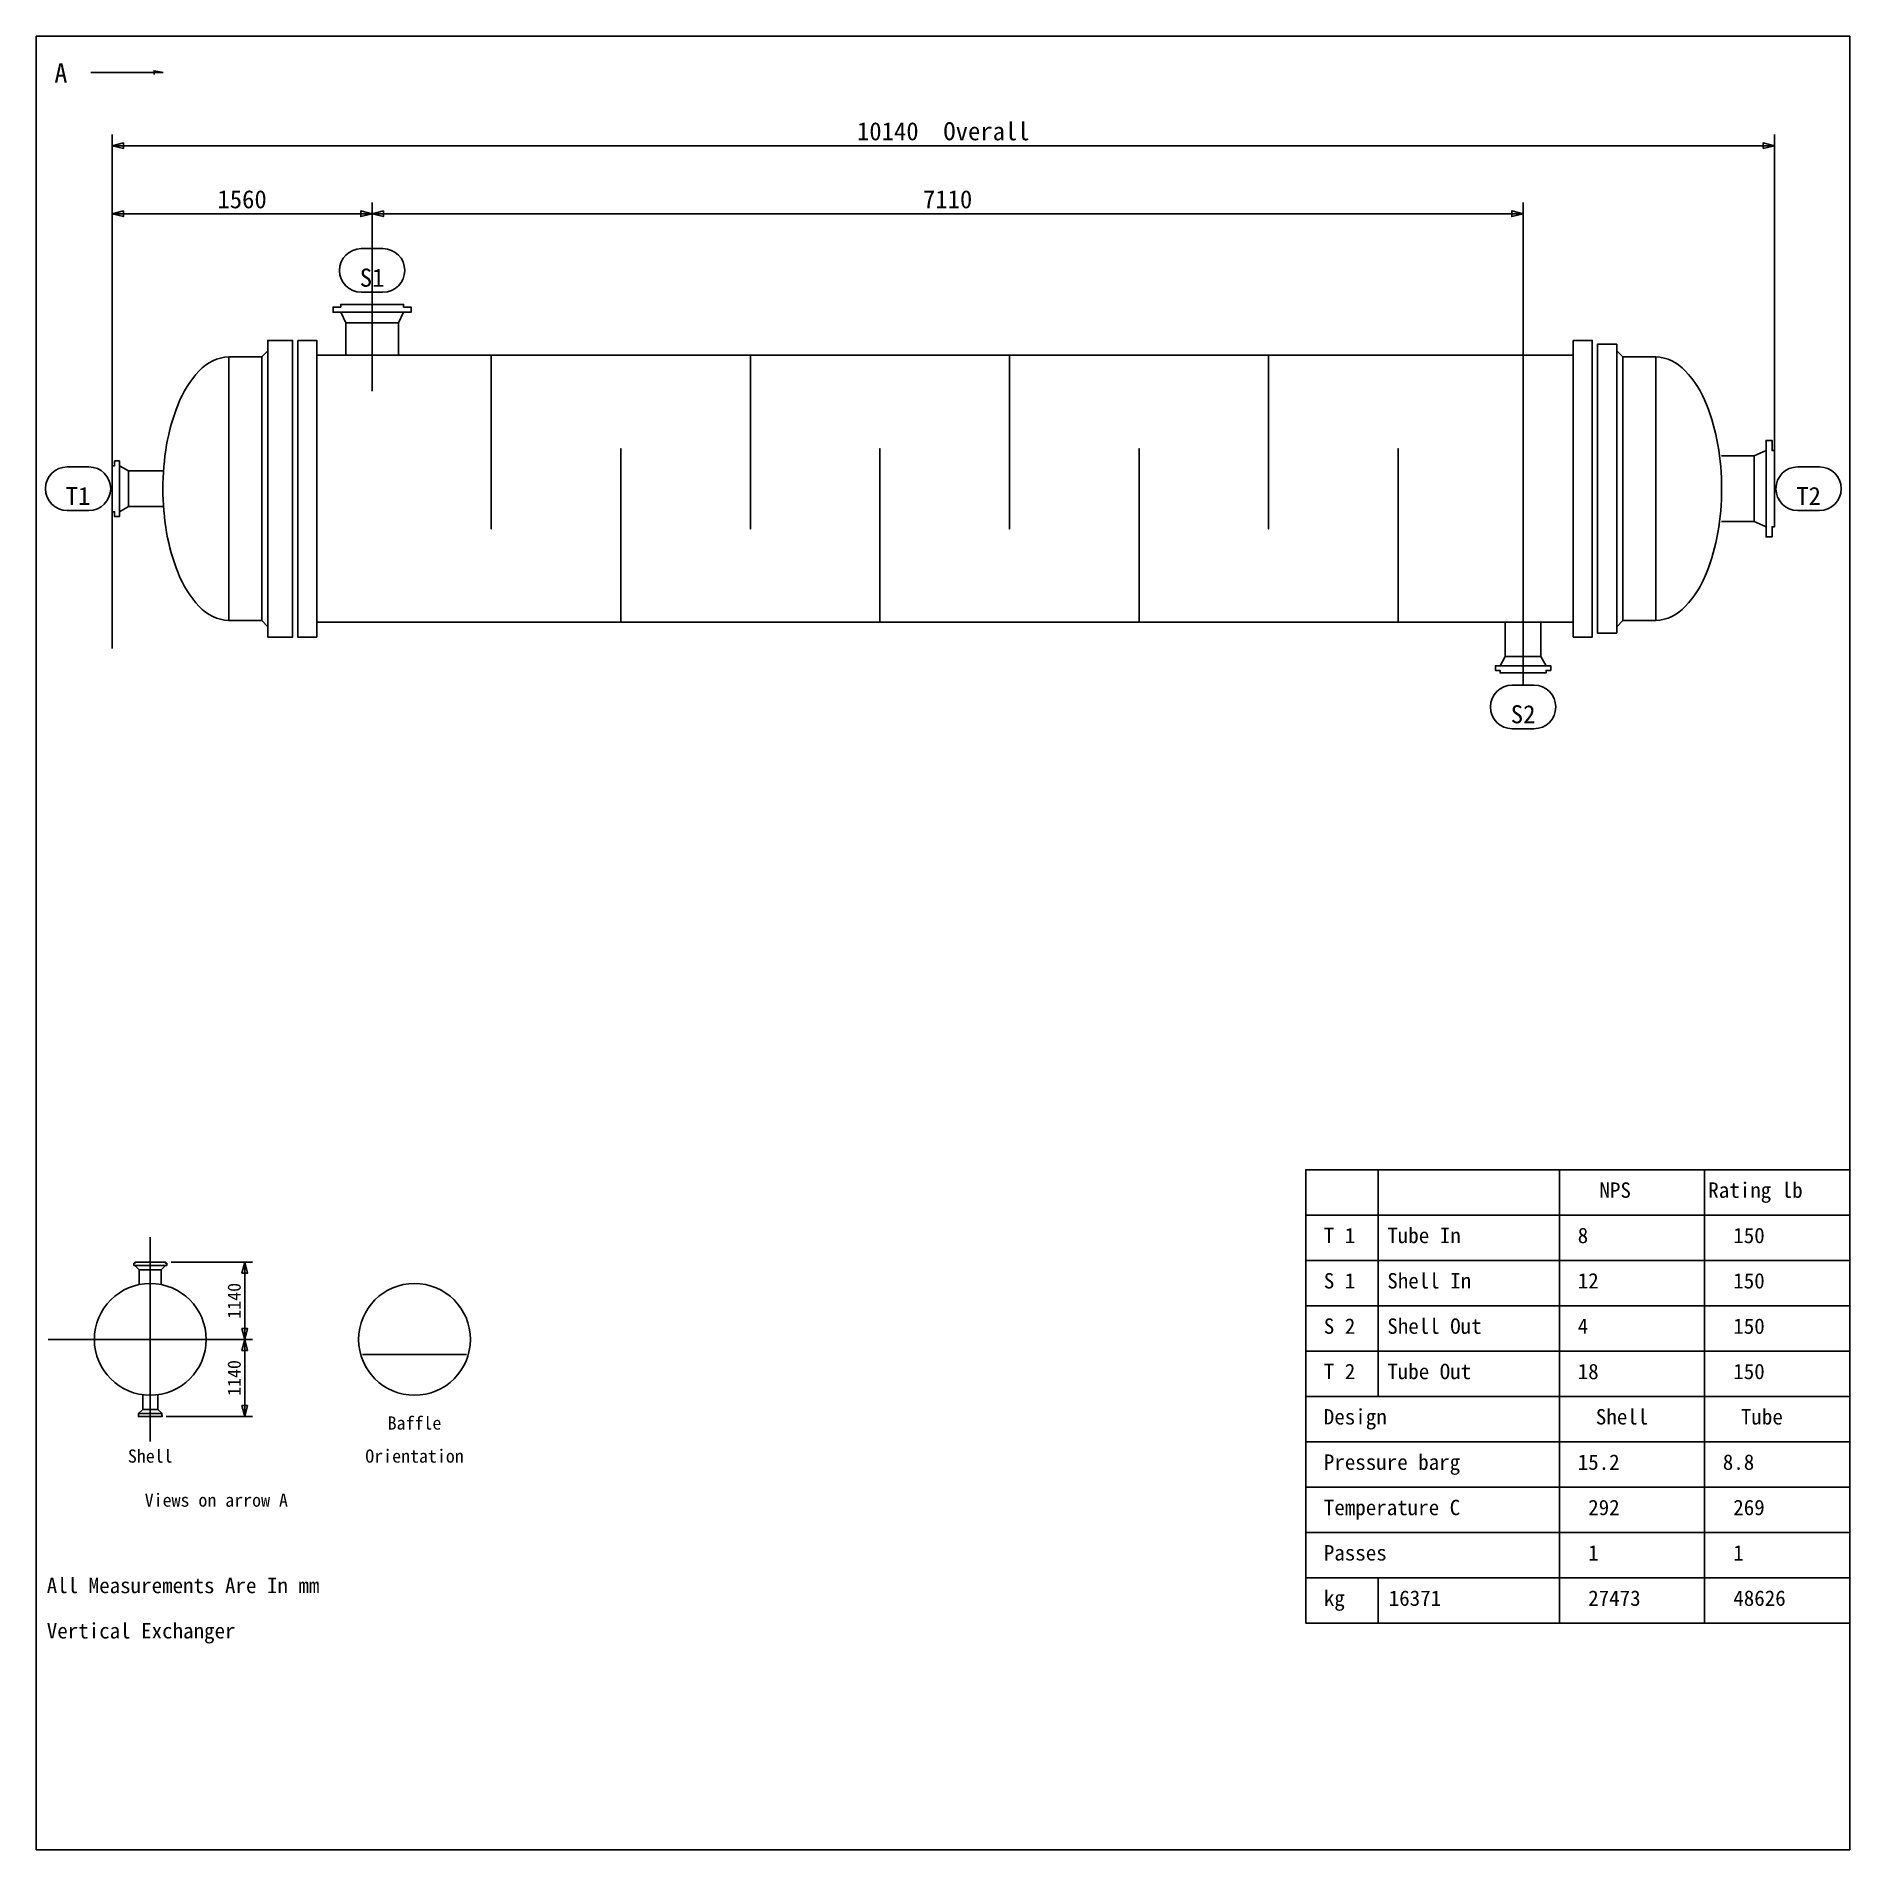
# Model space of a CAD drawing. Header units: millimetres. Extents: x -3006 to 2296, y -71 to 9552.
# Drawn here: x -3006 to -2026, y 8572 to 9552 of the extents above; entities that cross this region are included whole.
import ezdxf
from ezdxf.enums import TextEntityAlignment as Align

# ---------------------------------------------------------------- set-up
doc = ezdxf.new("R2010")
doc.units = ezdxf.units.MM
for name, color, linetype in [('1', 7, 'Continuous'), ('11', 7, 'Continuous'), ('12', 7, 'Continuous'), ('2', 7, 'Continuous'), ('7', 7, 'Continuous'), ('8', 7, 'Continuous')]:
    doc.layers.add(name, color=color, linetype=linetype)

msp = doc.modelspace()

# ---------------------------------------------------------------- texts
at = {"layer": '1'}
msp.add_text('A', height=10.294, dxfattribs=at).set_placement((-2996.199, 9537.606), align=Align.TOP_LEFT)
for s, height, p in [('10140  Overall', 9.80392, (-2515.632, 9493.146)), ('1560', 9.8039, (-2894.736, 9456.374)), ('7110', 9.8039, (-2513.312, 9456.374)), ('S1', 9.8039, (-2824.439, 9413.972)), ('T1', 9.8039, (-2983.415, 9295.966)), ('T2', 9.8039, (-2047.848, 9295.966)), ('S2', 9.8039, (-2202.185, 9177.96))]:
    msp.add_text(s, height=height, dxfattribs=at).set_placement(p, align=Align.BOTTOM_CENTER)
for p in [(-2893.331, 8868.694), (-2893.331, 8826.966)]:
    msp.add_text('1140', height=7.1135, rotation=90, dxfattribs=at).set_placement(p, align=Align.BOTTOM_CENTER)
for s, height, p in [('Baffle', 7.1135, (-2801.521, 8806.163)), ('Shell', 7.1135, (-2944.378, 8788.306)), ('Orientation', 7.11352, (-2801.521, 8788.306)), ('Views on arrow A', 7.11352, (-2908.664, 8764.497))]:
    msp.add_text(s, height=height, dxfattribs=at).set_placement(p, align=Align.TOP_CENTER)
at = {"layer": '12'}
for s, height, p in [('NPS', 8.3333, (-2160.905, 8932.704)), ('Rating lb', 8.3333, (-2102.081, 8932.704)), ('T 1', 8.3333, (-2309.924, 8908.194)), ('Tube In', 8.3333, (-2275.611, 8908.194)), ('8', 8.333, (-2172.669, 8908.194)), (' 150', 8.3333, (-2094.238, 8908.194)), ('S 1', 8.3333, (-2309.924, 8883.684)), ('Shell In', 8.3333, (-2275.611, 8883.684)), ('12', 8.3333, (-2172.669, 8883.684)), (' 150', 8.3333, (-2094.238, 8883.684)), ('S 2', 8.3333, (-2309.924, 8859.175)), ('Shell Out', 8.3333, (-2275.611, 8859.175)), ('4', 8.333, (-2172.669, 8859.175)), (' 150', 8.3333, (-2094.238, 8859.175)), ('T 2', 8.3333, (-2309.924, 8834.665)), ('Tube Out', 8.3333, (-2275.611, 8834.665)), ('18', 8.3333, (-2172.669, 8834.665)), (' 150', 8.3333, (-2094.238, 8834.665)), ('Design', 8.3333, (-2309.924, 8810.155)), ('Shell', 8.3333, (-2162.865, 8810.155)), ('Tube', 8.3333, (-2084.434, 8810.155)), ('Pressure barg', 8.33333, (-2309.924, 8785.645)), ('15.2', 8.3333, (-2172.669, 8785.645)), ('8.8', 8.3333, (-2094.238, 8785.645)), ('Temperature C', 8.33333, (-2309.924, 8761.135)), (' 292', 8.3333, (-2172.669, 8761.135)), (' 269', 8.3333, (-2094.238, 8761.135)), ('Passes', 8.3333, (-2309.924, 8736.626)), (' 1', 8.3333, (-2172.669, 8736.626)), (' 1', 8.3333, (-2094.238, 8736.626)), (' All Measurements Are In mm', 8.33333, (-3006.003, 8718.979)), ('kg', 8.3333, (-2309.924, 8712.116)), (' 16371', 8.3333, (-2280.513, 8712.116)), (' 27473', 8.3333, (-2172.669, 8712.116)), (' 48626', 8.3333, (-2094.238, 8712.116)), (' Vertical Exchanger', 8.33333, (-3006.003, 8694.469))]:
    msp.add_text(s, height=height, dxfattribs=at).set_placement(p, align=Align.TOP_LEFT)

# ---------------------------------------------------------------- linework, layer by layer
at = {"layer": '1'}
for p, q in [((-2976.591, 9532.704), (-2937.375, 9532.704)), ((-2965.033, 9313.858), (-2965.033, 9499.273)), ((-2066.231, 9313.858), (-2066.231, 9499.273)), ((-2965.033, 9394.047), (-2965.033, 9462.501)), ((-2824.439, 9360.547), (-2824.439, 9462.501)), ((-2202.185, 9201.979), (-2202.185, 9462.501)), ((-2830.321, 9437.501), (-2818.557, 9437.501)), ((-2830.321, 9413.972), (-2818.557, 9413.972)), ((-2989.297, 9319.495), (-2977.533, 9319.495)), ((-2053.731, 9319.495), (-2041.966, 9319.495)), ((-2989.297, 9295.966), (-2977.533, 9295.966)), ((-2965.033, 9301.603), (-2965.033, 9221.414)), ((-2053.731, 9295.966), (-2041.966, 9295.966)), ((-2208.067, 9201.489), (-2196.302, 9201.489)), ((-2208.067, 9177.96), (-2196.302, 9177.96)), ((-2944.378, 8792.616), (-2944.378, 8903.044)), ((-2933.142, 8889.558), (-2889.164, 8889.558)), ((-2999.592, 8847.83), (-2889.164, 8847.83)), ((-2935.709, 8806.102), (-2889.164, 8806.102))]:
    msp.add_line(p, q, dxfattribs=at)
for points in [[(-2937.375, 9532.704), (-2942.277, 9533.684), (-2942.277, 9531.724)], [(-2965.033, 9493.146), (-2958.905, 9494.634), (-2958.905, 9491.658), (-2965.033, 9493.146), (-2066.231, 9493.146), (-2072.359, 9494.634), (-2072.359, 9491.658), (-2066.231, 9493.146)], [(-2965.033, 9456.378), (-2958.905, 9457.866), (-2958.905, 9454.802), (-2965.033, 9456.378), (-2824.439, 9456.378), (-2830.567, 9457.866), (-2830.567, 9454.802), (-2824.439, 9456.378)], [(-2824.439, 9456.378), (-2818.311, 9457.866), (-2818.311, 9454.802), (-2824.439, 9456.378), (-2202.185, 9456.378), (-2208.313, 9457.866), (-2208.313, 9454.802), (-2202.185, 9456.378)], [(-2893.337, 8847.83), (-2894.803, 8853.77), (-2891.87, 8853.77), (-2893.337, 8847.83), (-2893.337, 8889.558), (-2894.803, 8883.618), (-2891.87, 8883.618), (-2893.337, 8889.558)], [(-2893.337, 8847.83), (-2891.87, 8841.89), (-2894.803, 8841.89), (-2893.337, 8847.83), (-2893.337, 8806.102), (-2891.87, 8812.043), (-2894.803, 8812.043), (-2893.337, 8806.102)]]:
    msp.add_lwpolyline(points, dxfattribs=at)
for centre, start, end in [((-2830.321, 9425.736), 90, 270), ((-2818.557, 9425.736), 270, 90), ((-2989.297, 9307.73), 90, 270), ((-2977.533, 9307.73), 270, 90), ((-2053.731, 9307.73), 90, 270), ((-2041.966, 9307.73), 270, 90), ((-2208.067, 9189.724), 90, 270), ((-2196.302, 9189.724), 270, 90)]:
    msp.add_arc(centre, 11.765, start, end, dxfattribs=at)
at = {"layer": '11'}
for points in [[(-3006.003, 9552.325), (-2025.611, 9552.325), (-2025.611, 8571.933), (-3006.003, 8571.933), (-3006.003, 9552.325)], [(-2319.728, 8939.567), (-2025.611, 8939.567), (-2319.728, 8939.567), (-2319.728, 8915.057), (-2025.611, 8915.057), (-2319.728, 8915.057), (-2319.728, 8890.547), (-2025.611, 8890.547), (-2319.728, 8890.547), (-2319.728, 8866.037), (-2025.611, 8866.037), (-2319.728, 8866.037), (-2319.728, 8841.528), (-2025.611, 8841.528), (-2319.728, 8841.528), (-2319.728, 8817.018), (-2025.611, 8817.018), (-2319.728, 8817.018), (-2319.728, 8792.508), (-2025.611, 8792.508), (-2319.728, 8792.508), (-2319.728, 8767.998), (-2025.611, 8767.998), (-2319.728, 8767.998), (-2319.728, 8743.488), (-2025.611, 8743.488), (-2319.728, 8743.488), (-2319.728, 8718.979), (-2025.611, 8718.979), (-2319.728, 8718.979), (-2319.728, 8694.469), (-2280.513, 8694.469), (-2280.513, 8718.979), (-2280.513, 8694.469), (-2182.473, 8694.469), (-2182.473, 8939.567), (-2182.473, 8694.469), (-2104.042, 8694.469), (-2104.042, 8939.567), (-2104.042, 8694.469), (-2025.611, 8694.469), (-2025.611, 8939.567), (-2280.513, 8939.567), (-2280.513, 8817.018)]]:
    msp.add_lwpolyline(points, dxfattribs=at)
at = {"layer": '2'}
for p, q in [((-2901.914, 9378.99), (-2901.914, 9378.99)), ((-2130.487, 9378.99), (-2130.487, 9378.99)), ((-2901.914, 9236.47), (-2901.914, 9236.47)), ((-2130.487, 9236.47), (-2130.487, 9236.47)), ((-2829.682, 8839.617), (-2773.36, 8839.617))]:
    msp.add_line(p, q, dxfattribs=at)
for points in [[(-2810.257, 9379.866), (-2810.257, 9397.374), (-2807.456, 9403.152), (-2803.341, 9403.152), (-2803.341, 9405.953), (-2807.456, 9405.953), (-2807.456, 9407.354), (-2841.422, 9407.354), (-2841.422, 9405.953), (-2845.537, 9405.953), (-2845.537, 9403.152), (-2841.422, 9403.152), (-2807.456, 9403.152), (-2810.257, 9397.374), (-2838.621, 9397.374), (-2841.422, 9403.152), (-2838.621, 9397.374), (-2838.621, 9379.866)], [(-2884.143, 9378.99), (-2880.816, 9382.317), (-2880.816, 9387.919), (-2867.422, 9387.919), (-2867.422, 9227.541), (-2880.816, 9227.541), (-2880.816, 9387.919), (-2880.816, 9233.144), (-2884.143, 9236.47)], [(-2864.621, 9387.919), (-2854.379, 9387.919), (-2854.379, 9227.541), (-2864.621, 9227.541), (-2864.621, 9387.919)], [(-2175.046, 9387.919), (-2164.804, 9387.919), (-2164.804, 9227.541), (-2175.046, 9227.541), (-2175.046, 9387.919)], [(-2148.258, 9236.47), (-2151.585, 9233.144), (-2151.585, 9229.642), (-2162.002, 9229.642), (-2162.002, 9385.818), (-2151.585, 9385.818), (-2151.585, 9229.642), (-2151.585, 9382.317), (-2148.258, 9378.99)], [(-2901.914, 9378.99), (-2884.143, 9378.99), (-2884.143, 9236.47), (-2901.914, 9236.47), (-2901.914, 9378.99)], [(-2854.379, 9379.866), (-2175.046, 9379.866), (-2175.046, 9235.595), (-2854.379, 9235.595), (-2854.379, 9379.866)], [(-2148.258, 9378.99), (-2130.487, 9378.99), (-2130.487, 9236.47), (-2148.258, 9236.47), (-2148.258, 9378.99)], [(-2094.857, 9289.959), (-2077.348, 9289.959), (-2070.87, 9287.158), (-2070.87, 9281.643), (-2067.631, 9281.643), (-2067.631, 9287.158), (-2066.231, 9287.158), (-2066.231, 9328.303), (-2067.631, 9328.303), (-2067.631, 9333.818), (-2070.87, 9333.818), (-2070.87, 9328.303), (-2070.87, 9287.158), (-2070.87, 9328.303), (-2077.348, 9325.501), (-2077.348, 9289.959), (-2077.348, 9325.501), (-2094.857, 9325.501)], [(-2937.544, 9298.101), (-2956.103, 9298.101), (-2961.093, 9295.299), (-2961.093, 9292.673), (-2963.632, 9292.673), (-2963.632, 9295.299), (-2965.033, 9295.299), (-2965.033, 9320.161), (-2963.632, 9320.161), (-2963.632, 9322.788), (-2961.093, 9322.788), (-2961.093, 9320.161), (-2961.093, 9295.299), (-2961.093, 9320.161), (-2956.103, 9317.36), (-2956.103, 9298.101), (-2956.103, 9317.36), (-2937.544, 9317.36)], [(-2192.555, 9235.595), (-2192.555, 9217.036), (-2189.753, 9212.046), (-2187.215, 9212.046), (-2187.215, 9209.507), (-2189.753, 9209.507), (-2189.753, 9208.107), (-2214.616, 9208.107), (-2214.616, 9209.507), (-2217.154, 9209.507), (-2217.154, 9212.046), (-2214.616, 9212.046), (-2189.753, 9212.046), (-2192.555, 9217.036), (-2211.814, 9217.036), (-2214.616, 9212.046), (-2211.814, 9217.036), (-2211.814, 9235.595)], [(-2938.438, 8877.458), (-2938.438, 8885.378), (-2936.091, 8887.798), (-2935.505, 8887.798), (-2935.505, 8888.971), (-2936.091, 8888.971), (-2936.091, 8889.558), (-2952.665, 8889.558), (-2952.665, 8888.971), (-2953.252, 8888.971), (-2953.252, 8887.798), (-2952.665, 8887.798), (-2936.091, 8887.798), (-2952.665, 8887.798), (-2950.318, 8885.378), (-2938.438, 8885.378), (-2950.318, 8885.378), (-2950.318, 8877.458)], [(-2948.412, 8817.909), (-2948.412, 8809.842), (-2950.758, 8807.789), (-2950.685, 8807.789), (-2950.685, 8806.689), (-2950.758, 8806.689), (-2950.758, 8806.102), (-2937.998, 8806.102), (-2937.998, 8806.689), (-2938.071, 8806.689), (-2938.071, 8807.789), (-2937.998, 8807.789), (-2950.758, 8807.789), (-2937.998, 8807.789), (-2940.345, 8809.842), (-2948.412, 8809.842), (-2940.345, 8809.842), (-2940.345, 8817.909)]]:
    msp.add_lwpolyline(points, dxfattribs=at)
for points in [[(-2901.914, 9378.99, 0.1989124), (-2917.849, 9371.467, 0.0984914), (-2929.352, 9353.191, 0.0545957), (-2935.516, 9331.43, 0.0436609), (-2937.544, 9307.73, 0.0436609), (-2935.516, 9284.031, 0.0545957), (-2929.352, 9262.27, 0.0984914), (-2917.849, 9243.994, 0.1989124), (-2901.914, 9236.47, 0.1989124)], [(-2130.487, 9236.47, 0.1989124), (-2114.553, 9243.994, 0.0984914), (-2103.049, 9262.27, 0.0545957), (-2096.885, 9284.031, 0.0436609), (-2094.857, 9307.73, 0.0436609), (-2096.885, 9331.43, 0.0545957), (-2103.049, 9353.191, 0.0984914), (-2114.553, 9371.467, 0.1989124), (-2130.487, 9378.99, 0.1989124)]]:
    msp.add_lwpolyline(points, format="xyb", dxfattribs=at)
for centre in [(-2944.378, 8847.83), (-2801.521, 8847.83)]:
    msp.add_circle(centre, 30.214, dxfattribs=at)
at = {"layer": '7'}
for points in [[(-2760.007, 9379.866), (-2760.007, 9379.866), (-2760.007, 9286.02), (-2760.007, 9286.02), (-2760.007, 9379.866)], [(-2619.939, 9379.866), (-2619.939, 9379.866), (-2619.939, 9286.02), (-2619.939, 9286.02), (-2619.939, 9379.866)], [(-2479.87, 9379.866), (-2479.87, 9379.866), (-2479.87, 9286.02), (-2479.87, 9286.02), (-2479.87, 9379.866)], [(-2339.802, 9379.866), (-2339.802, 9379.866), (-2339.802, 9286.02), (-2339.802, 9286.02), (-2339.802, 9379.866)]]:
    msp.add_lwpolyline(points, dxfattribs=at)
at = {"layer": '8'}
for points in [[(-2689.973, 9329.441), (-2689.973, 9329.441), (-2689.973, 9235.595), (-2689.973, 9235.595), (-2689.973, 9329.441)], [(-2549.905, 9329.441), (-2549.905, 9329.441), (-2549.905, 9235.595), (-2549.905, 9235.595), (-2549.905, 9329.441)], [(-2409.836, 9329.441), (-2409.836, 9329.441), (-2409.836, 9235.595), (-2409.836, 9235.595), (-2409.836, 9329.441)], [(-2269.768, 9329.441), (-2269.768, 9329.441), (-2269.768, 9235.595), (-2269.768, 9235.595), (-2269.768, 9329.441)]]:
    msp.add_lwpolyline(points, dxfattribs=at)

msp.set_redraw_order([(e.dxf.handle, doc.entitydb.next_handle()) for e in msp.query("TEXT MTEXT ATTDEF DIMENSION ARC_DIMENSION")])  # texts and dimensions are drawn at this point

doc.saveas('drawing.dxf')
